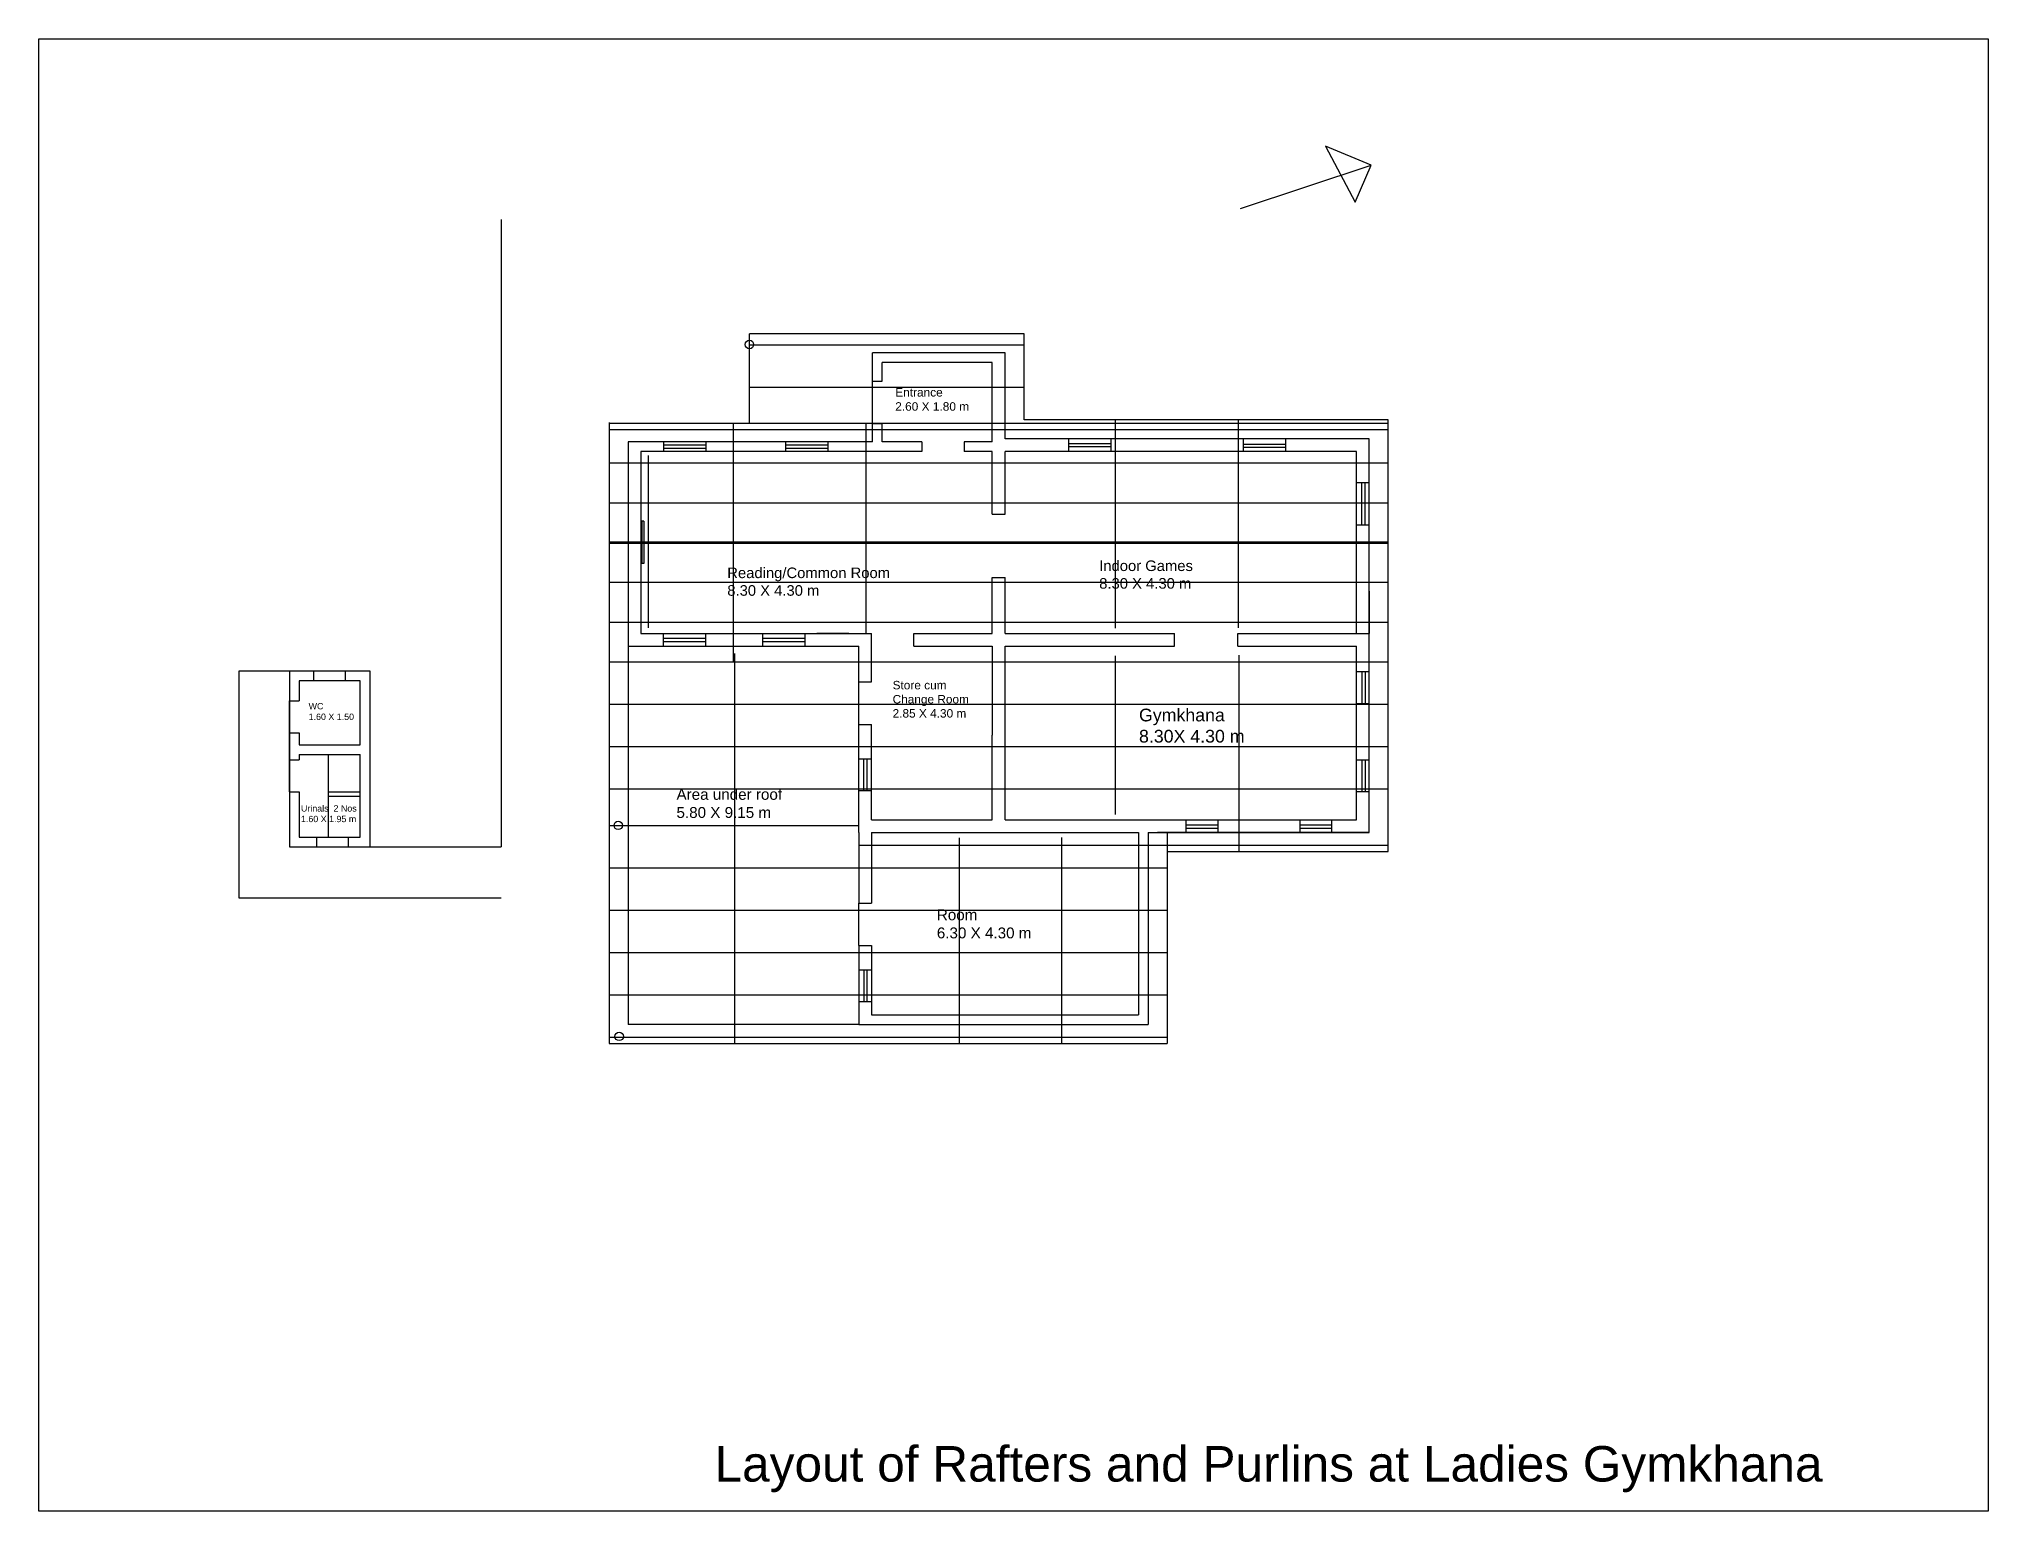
# Model space of a CAD drawing. Header units: inches. Extents: x -10 to 157, y -176 to 42.
# Drawn here: x 82.01 to 128.03, y -176.2 to -141.44 of the extents above; entities that cross this region are included whole.
import ezdxf

# ---------------------------------------------------------------- set-up
doc = ezdxf.new("R2010")
doc.units = ezdxf.units.IN
doc.header["$MEASUREMENT"] = 0
doc.styles.get("Standard").update_dxf_attribs({"font": 'arial.ttf'})

msp = doc.modelspace()

# ---------------------------------------------------------------- texts
at = {"attachment_point": 1}
for s, width, insert, char_height in [('Entrance\\P2.60 X 1.80 m', 2.02111, (102.223, -149.686), 0.20074), ('Reading/Common Room\\P8.30 X 4.30 m', 4.07921, (98.258, -153.924), 0.25), ('Indoor Games\\P8.30 X 4.30 m', 4.59995, (107.04, -153.757), 0.25), ('Store cum\\PChange Room\\P2.85 X 4.30 m', 2.02111, (102.162, -156.601), 0.2), ('WC\\P1.60 X 1.50', 2.02111, (88.373, -157.123), 0.15), ('Gymkhana\\P8.30X 4.30 m', 2.63789, (107.98, -157.257), 0.3), ('Area under roof\\P5.80 X 9.15 m', 3.0682, (97.059, -159.152), 0.25683), ('Urinals  2 Nos\\P1.60 X 1.95 m', 1.47049, (88.192, -159.537), 0.15), ('Room\\P6.30 X 4.30 m', 3.0682, (103.206, -161.996), 0.25683), ('Layout of Rafters and Purlins at Ladies Gymkhana', 33.4103, (97.957, -174.67), 0.83822)]:
    msp.add_mtext_dynamic_manual_height_columns(s, width=width, gutter_width=1, heights=[0], dxfattribs=dict(at, insert=insert, char_height=char_height))

# ---------------------------------------------------------------- linework, layer by layer
for p, q in [((113.464, -144.423), (112.384, -143.976)), ((112.384, -143.976), (113.087, -145.296)), ((110.38, -145.449), (113.464, -144.423)), ((113.087, -145.296), (113.464, -144.423)), ((92.916, -145.707), (92.916, -160.522)), ((105.266, -148.403), (98.78, -148.403)), ((98.78, -150.503), (98.78, -148.403)), ((105.266, -150.433), (105.266, -148.403)), ((101.686, -149.527), (101.686, -148.853)), ((104.816, -148.853), (101.686, -148.853)), ((101.916, -149.527), (101.916, -149.083)), ((104.516, -149.083), (101.916, -149.083)), ((104.516, -150.953), (104.516, -149.083)), ((104.816, -150.883), (104.816, -148.853)), ((101.686, -149.527), (101.916, -149.527)), ((101.686, -150.527), (101.686, -149.527)), ((113.866, -150.433), (105.266, -150.433)), ((113.866, -160.633), (113.866, -150.433)), ((95.466, -150.503), (95.466, -155.783)), ((95.466, -150.513), (113.866, -150.513)), ((101.686, -150.953), (101.686, -150.527)), ((101.686, -150.527), (101.916, -150.527)), ((101.916, -150.953), (101.916, -150.527)), ((113.416, -150.883), (104.816, -150.883)), ((106.314, -150.883), (106.314, -151.183)), ((107.314, -150.883), (107.314, -151.183)), ((110.441, -150.883), (110.441, -151.183)), ((111.441, -150.883), (111.441, -151.183)), ((113.416, -154.483), (113.416, -150.883)), ((113.416, -160.183), (113.416, -150.883)), ((95.916, -150.953), (95.916, -155.783)), ((101.686, -150.953), (95.916, -150.953)), ((96.216, -151.183), (96.216, -155.483)), ((102.855, -151.183), (96.216, -151.183)), ((96.75, -150.953), (96.75, -151.183)), ((96.75, -151.029), (97.75, -151.029)), ((96.75, -151.104), (97.75, -151.104)), ((97.75, -150.953), (97.75, -151.183)), ((99.63, -150.953), (99.63, -151.183)), ((99.63, -151.029), (100.63, -151.029)), ((99.63, -151.104), (100.63, -151.104)), ((100.63, -150.953), (100.63, -151.183)), ((102.855, -150.953), (101.916, -150.953)), ((102.855, -150.953), (102.855, -151.183)), ((104.516, -150.953), (103.855, -150.953)), ((103.855, -150.953), (103.855, -151.183)), ((104.516, -151.183), (103.855, -151.183)), ((104.516, -152.033), (104.516, -151.183)), ((104.816, -152.033), (104.816, -151.183)), ((113.116, -151.183), (104.816, -151.183)), ((106.314, -150.995), (107.314, -150.995)), ((106.314, -151.07), (107.314, -151.07)), ((110.441, -151.01), (111.441, -151.01)), ((110.441, -151.085), (111.441, -151.085)), ((113.116, -155.483), (113.116, -151.183)), ((104.516, -152.662), (104.516, -152.033)), ((104.816, -152.662), (104.816, -152.033)), ((113.116, -151.915), (113.416, -151.915)), ((113.237, -151.915), (113.237, -152.915)), ((113.312, -151.915), (113.312, -152.915)), ((104.516, -152.662), (104.816, -152.662)), ((96.241, -152.833), (96.241, -153.833)), ((96.291, -152.833), (96.241, -152.833)), ((96.291, -152.833), (96.291, -153.833)), ((113.116, -152.915), (113.416, -152.915)), ((96.216, -153.333), (96.816, -153.333)), ((96.291, -153.833), (96.241, -153.833)), ((104.516, -155.483), (104.516, -154.162)), ((104.516, -154.162), (104.816, -154.162)), ((104.816, -155.483), (104.816, -154.162)), ((113.416, -154.483), (113.416, -155.483)), ((96.216, -155.483), (96.816, -155.483)), ((96.742, -155.483), (96.742, -155.783)), ((96.816, -155.483), (101.666, -155.483)), ((97.742, -155.483), (97.742, -155.783)), ((99.091, -155.483), (99.091, -155.783)), ((100.091, -155.483), (101.666, -155.483)), ((100.091, -155.483), (100.091, -155.783)), ((101.126, -155.483), (100.376, -155.483)), ((101.666, -155.783), (101.666, -155.483)), ((102.666, -155.483), (104.516, -155.483)), ((102.666, -155.783), (102.666, -155.483)), ((104.816, -155.483), (105.616, -155.483)), ((105.616, -155.483), (108.816, -155.483)), ((108.816, -155.783), (108.816, -155.483)), ((110.316, -155.483), (113.416, -155.483)), ((110.316, -155.783), (110.316, -155.483)), ((113.416, -160.183), (113.416, -155.483)), ((95.466, -155.783), (95.466, -165.163)), ((95.916, -155.783), (96.816, -155.783)), ((95.916, -155.783), (101.366, -155.783)), ((95.916, -155.783), (95.916, -164.713)), ((96.742, -155.594), (97.742, -155.594)), ((96.742, -155.669), (97.742, -155.669)), ((97.816, -155.783), (101.366, -155.783)), ((99.091, -155.594), (100.091, -155.594)), ((99.091, -155.669), (100.091, -155.669)), ((101.366, -156.627), (101.366, -155.783)), ((101.666, -156.627), (101.666, -155.783)), ((102.666, -155.783), (104.516, -155.783)), ((104.516, -155.783), (104.516, -157.883)), ((104.816, -155.783), (105.616, -155.783)), ((104.816, -159.883), (104.816, -155.783)), ((105.616, -155.783), (108.816, -155.783)), ((110.316, -155.783), (113.116, -155.783)), ((113.116, -159.883), (113.116, -155.783)), ((86.723, -156.372), (86.723, -161.722)), ((87.923, -156.372), (86.723, -156.372)), ((89.823, -156.372), (87.923, -156.372)), ((87.923, -156.372), (87.923, -157.074)), ((87.923, -156.372), (87.923, -160.522)), ((88.485, -156.372), (88.485, -156.602)), ((89.235, -156.372), (89.235, -156.602)), ((89.823, -160.522), (89.823, -156.372)), ((113.116, -156.382), (113.416, -156.382)), ((113.244, -156.382), (113.244, -157.132)), ((113.319, -156.382), (113.319, -157.132)), ((89.593, -156.602), (88.153, -156.602)), ((88.153, -156.602), (88.153, -157.074)), ((89.593, -158.112), (89.593, -156.602)), ((101.366, -156.627), (101.666, -156.627)), ((101.366, -157.627), (101.366, -156.627)), ((87.923, -157.074), (88.153, -157.074)), ((87.923, -159.217), (87.923, -157.074)), ((113.116, -157.132), (113.416, -157.132)), ((87.923, -157.824), (87.923, -158.467)), ((87.923, -157.824), (88.153, -157.824)), ((88.153, -157.824), (88.153, -158.112)), ((101.366, -160.183), (101.366, -157.627)), ((101.366, -157.627), (101.666, -157.627)), ((101.666, -159.883), (101.666, -157.627)), ((88.153, -158.112), (89.593, -158.112)), ((104.516, -159.883), (104.516, -157.883)), ((87.923, -158.467), (88.153, -158.467)), ((88.153, -158.342), (88.153, -158.467)), ((88.153, -158.342), (89.593, -158.342)), ((88.843, -160.292), (88.843, -158.342)), ((89.593, -160.292), (89.593, -158.342)), ((101.366, -158.441), (101.666, -158.441)), ((101.478, -158.441), (101.478, -159.191)), ((101.553, -158.441), (101.553, -159.191)), ((113.116, -158.462), (113.416, -158.462)), ((113.244, -158.462), (113.244, -159.212)), ((113.319, -158.462), (113.319, -159.212)), ((87.923, -159.217), (87.923, -160.522)), ((87.923, -159.217), (88.153, -159.217)), ((88.153, -159.217), (88.153, -160.292)), ((88.843, -159.222), (89.593, -159.222)), ((101.366, -159.191), (101.666, -159.191)), ((113.116, -159.212), (113.416, -159.212)), ((88.843, -159.322), (89.593, -159.322)), ((101.666, -159.883), (104.516, -159.883)), ((104.816, -159.883), (113.116, -159.883)), ((109.089, -159.883), (109.089, -160.183)), ((109.089, -160.003), (109.839, -160.003)), ((109.089, -160.078), (109.839, -160.078)), ((109.839, -159.883), (109.839, -160.183)), ((111.777, -159.883), (111.777, -160.183)), ((111.777, -160.003), (112.527, -160.003)), ((111.777, -160.078), (112.527, -160.078)), ((112.527, -159.883), (112.527, -160.183)), ((87.923, -160.522), (89.823, -160.522)), ((88.153, -160.292), (89.593, -160.292)), ((88.56, -160.292), (88.56, -160.522)), ((89.31, -160.292), (89.31, -160.522)), ((89.823, -160.522), (92.916, -160.522)), ((101.366, -160.183), (101.366, -161.847)), ((101.366, -160.483), (113.866, -160.483)), ((101.666, -160.183), (107.966, -160.183)), ((101.666, -160.183), (101.666, -161.847)), ((107.966, -160.183), (107.966, -164.483)), ((108.196, -160.183), (113.416, -160.183)), ((108.196, -160.183), (108.196, -164.713)), ((113.416, -160.183), (108.416, -160.183)), ((108.416, -160.183), (113.416, -160.183)), ((108.646, -160.183), (108.646, -165.163)), ((108.646, -160.633), (113.866, -160.633)), ((86.723, -161.722), (92.916, -161.722)), ((101.366, -161.847), (101.666, -161.847)), ((101.366, -162.847), (101.366, -161.847)), ((101.366, -162.847), (101.366, -164.713)), ((101.366, -162.847), (101.666, -162.847)), ((101.666, -162.847), (101.666, -164.483)), ((101.366, -163.422), (101.666, -163.422)), ((101.482, -163.422), (101.482, -164.172)), ((101.557, -163.422), (101.557, -164.172)), ((101.366, -164.172), (101.666, -164.172)), ((101.366, -164.713), (95.916, -164.713)), ((101.366, -164.713), (108.196, -164.713)), ((101.666, -164.483), (107.966, -164.483)), ((95.466, -165.163), (108.646, -165.163))]:
    msp.add_line(p, q)
at = {"color": 1}
for p, q in [((98.78, -148.663), (105.266, -148.663)), ((98.78, -149.663), (105.266, -149.663)), ((95.466, -150.663), (113.866, -150.663)), ((95.466, -151.453), (113.866, -151.453)), ((95.466, -152.393), (113.866, -152.393)), ((95.466, -154.273), (113.866, -154.273)), ((95.466, -155.213), (113.866, -155.213)), ((95.466, -156.153), (113.866, -156.153)), ((95.466, -157.153), (113.866, -157.153)), ((95.466, -158.153), (113.866, -158.153)), ((95.466, -159.153), (113.866, -159.153)), ((95.466, -160.013), (101.366, -160.013)), ((95.466, -161.013), (108.646, -161.013)), ((95.466, -162.013), (108.646, -162.013)), ((95.466, -163.013), (108.646, -163.013)), ((95.466, -164.013), (108.646, -164.013)), ((95.466, -165.013), (108.646, -165.013))]:
    msp.add_line(p, q, dxfattribs=at)
at = {"color": 0}
for p, q in [((107.413, -150.433), (107.413, -155.354)), ((110.324, -150.433), (110.324, -155.351)), ((98.408, -156.153), (98.408, -150.513)), ((101.536, -155.483), (101.536, -150.513)), ((96.399, -155.349), (96.399, -151.276)), ((98.425, -155.953), (98.425, -165.163)), ((107.413, -156.01), (107.413, -159.757)), ((110.333, -155.997), (110.333, -160.633)), ((103.731, -160.308), (103.731, -165.163)), ((106.152, -160.301), (106.152, -165.163))]:
    msp.add_line(p, q, dxfattribs=at)
at = {"color": 0, "lineweight": 53}
msp.add_line((95.466, -153.333), (113.866, -153.333), dxfattribs=at)
msp.add_lwpolyline([(82.006, -141.443), (128.027, -141.443), (128.027, -176.204), (82.006, -176.204)], close=True)
for centre in [(98.78, -148.657), (95.684, -160.014), (95.706, -164.995)]:
    msp.add_circle(centre, 0.1)

msp.set_redraw_order([(e.dxf.handle, doc.entitydb.next_handle()) for e in msp.query("TEXT MTEXT ATTDEF DIMENSION ARC_DIMENSION")])  # texts and dimensions are drawn at this point

doc.saveas('drawing.dxf')
